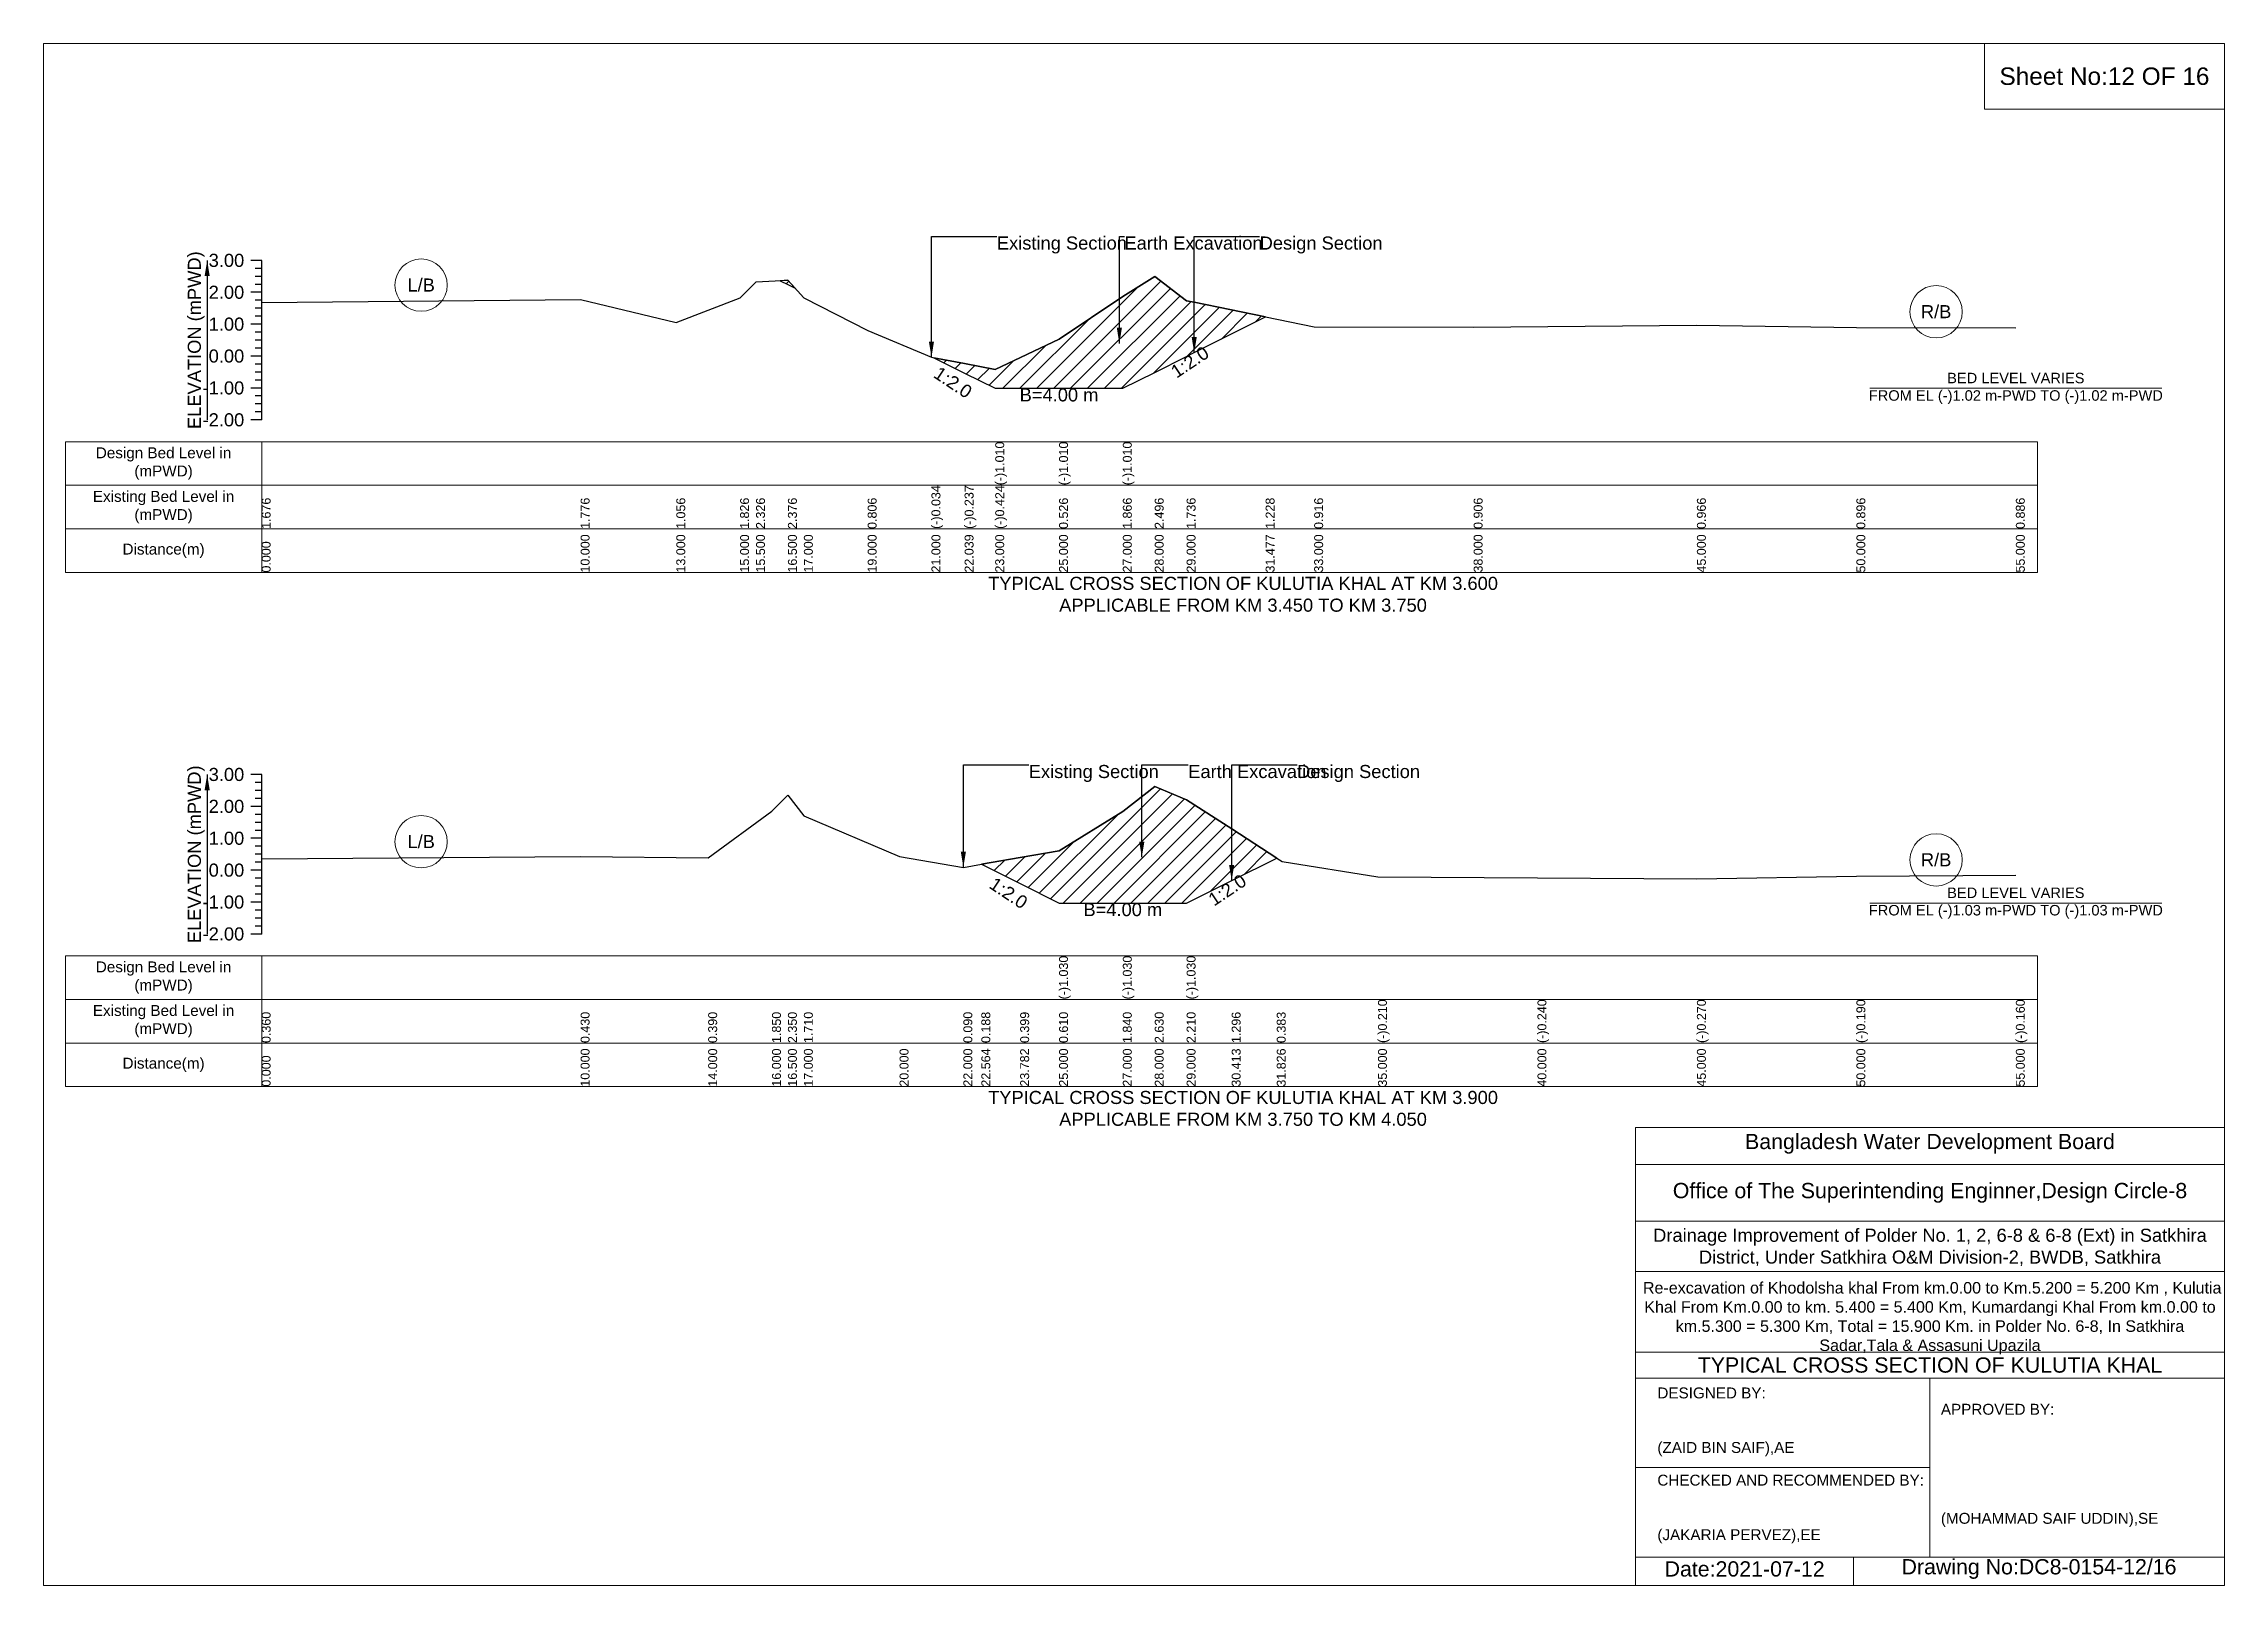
# Model space of a CAD drawing. Header units: inches. Extents: x 91000 to 568000, y -5656 to 0.
# Drawn here: x 360000 to 368000, y -5656 to 0 of the extents above; entities that cross this region are included whole.
import ezdxf

# ---------------------------------------------------------------- set-up
doc = ezdxf.new("R2010")
doc.units = ezdxf.units.IN
doc.header["$LTSCALE"] = 7
doc.header["$MEASUREMENT"] = 0
for name, color, linetype, lineweight in [('Cross section Data Border', 7, 'Continuous', 9), ('Cross Section Labels', 7, 'Continuous', 9), ('Existing_Bed_Level for Xsection', 7, 'Continuous', 25)]:
    doc.layers.add(name, color=color, linetype=linetype, lineweight=lineweight)
doc.styles.get("Standard").update_dxf_attribs({"font": 'arial.ttf'})
doc.dimstyles.get("Standard").update_dxf_attribs({"dimtxt": 0.18, "dimasz": 0.18, "dimexe": 0.18, "dimexo": 0.0625, "dimgap": 0.09, "dimtad": 0, "dimtih": 1, "dimtoh": 1, "dimdec": 4, "dimzin": 0, "dimdsep": 46, "dimtxsty": 'Standard', "dimcen": 0.09, "dimadec": 0, "dimazin": 0, "dimtfac": 1, "dimtdec": 4, "dimtofl": 0, "dimtmove": 0, "dimatfit": 3, "dimfxl": 1, "dimtolj": 1, "dimtzin": 0, "dimarcsym": 0})

msp = doc.modelspace()

# ---------------------------------------------------------------- texts
at = {"layer": 'Cross section Data Border', "char_height": 40, "width": 640, "attachment_point": 5}
for s, insert in [('Design Bed Level in (mPWD)', (360440, -1540.4)), ('Existing Bed Level in (mPWD)', (360440, -1700.4)), ('Distance(m)', (360440, -1860.4)), ('Design Bed Level in (mPWD)', (360440, -3426.4)), ('Existing Bed Level in (mPWD)', (360440, -3586.4)), ('Distance(m)', (360440, -3746.4))]:
    msp.add_mtext(s, dxfattribs=dict(at, insert=insert))
at = {"layer": 'Cross Section Labels'}
for s, insert, char_height, attachment_point in [('Sheet No:12 OF 16', (367560, -120), 64, 5), ('Existing Section', (363497, -707.6), 48, 1), ('Earth Excavation', (363965, -707.6), 48, 1), ('Design Section', (364460.9, -707.6), 48, 1), ('L/B', (361385, -886), 48, 5), ('R/B', (366942.5, -983.6), 48, 5), ('B=4.00 m', (363725, -1264.6), 48, 2), ('BED LEVEL VARIES ^JFROM EL (-)1.02 m-PWD TO (-)1.02 m-PWD', (367235, -1264.6), 38.4, 5), ('TYPICAL CROSS SECTION OF KULUTIA KHAL AT KM 3.600^JAPPLICABLE FROM KM 3.450 TO KM 3.750', (364400, -2020.4), 48, 5), ('Existing Section', (363614, -2646.3), 48, 1), ('Earth Excavation', (364199, -2646.3), 48, 1), ('Design Section', (364598.3, -2646.3), 48, 1), ('L/B', (361385, -2927.7), 48, 5), ('R/B', (366942.5, -2994.4), 48, 5), ('BED LEVEL VARIES ^JFROM EL (-)1.03 m-PWD TO (-)1.03 m-PWD', (367235, -3152.9), 38.4, 5), ('B=4.00 m', (363959, -3152.9), 48, 2), ('TYPICAL CROSS SECTION OF KULUTIA KHAL AT KM 3.900^JAPPLICABLE FROM KM 3.750 TO KM 4.050', (364400, -3906.4), 48, 5), ('Bangladesh Water Development Board', (366920, -4036), 56, 5), ('Office of The Superintending Enginner,Design Circle-8', (366920, -4216), 56, 5)]:
    msp.add_mtext(s, dxfattribs=dict(at, insert=insert, char_height=char_height, attachment_point=attachment_point))
at = {"layer": 'Cross Section Labels', "char_height": 48, "attachment_point": 2}
for insert, rotation in [((364191.6, -1148.2), 33.69007), ((363349.4, -1223), 326.30993), ((363553.3, -3096.3), 326.30993), ((364329, -3084.9), 33.69007)]:
    msp.add_mtext('1:2.0', dxfattribs=dict(at, insert=insert, rotation=rotation))
at = {"layer": 'Cross Section Labels'}
for s, insert, char_height, width, attachment_point in [('Drainage Improvement of Polder No. 1, 2, 6-8 & 6-8 (Ext) in Satkhira District, Under Satkhira O&M Division-2, BWDB, Satkhira', (366920, -4416), 48, 2240, 5), (' Re-excavation of Khodolsha khal From km.0.00 to Km.5.200 = 5.200 Km , Kulutia Khal From Km.0.00 to km. 5.400 = 5.400 Km, Kumardangi Khal From km.0.00 to km.5.300 = 5.300 Km, Total = 15.900 Km. in Polder No. 6-8, In Satkhira Sadar,Tala & Assasuni Upazila', (366920, -4676), 42.1524, 2160, 5), ('TYPICAL CROSS SECTION OF KULUTIA KHAL', (366920, -4848), 56, 2240, 5), ('DESIGNED BY:^J^J^J(ZAID BIN SAIF),AE', (365920, -5056), 40, 1120, 4), ('APPROVED BY:^J^J^J^J^J^J(MOHAMMAD SAIF UDDIN),SE', (366960, -5216), 40, 1120, 4), ('CHECKED AND RECOMMENDED BY:^J^J^J(JAKARIA PERVEZ),EE', (365920, -5376), 40, 1120, 4), ('Date:2021-07-12', (366240, -5596), 56, 1120, 5), ('Drawing No:DC8-0154-12/16', (367320, -5596), 56, 1760, 5)]:
    msp.add_mtext(s, dxfattribs=dict(at, insert=insert, char_height=char_height, width=width, attachment_point=attachment_point))
at = {"layer": 'Existing_Bed_Level for Xsection', "rotation": 90}
for s, insert, char_height, attachment_point in [('ELEVATION (mPWD)', (360560, -1087.9), 48, 5), ('(-)1.010', (363491, -1620.4), 32.8, 1), ('(-)1.010', (363725, -1620.4), 32.8, 1), ('(-)1.010', (363959, -1620.4), 32.8, 1), ('1.676', (360800, -1780.4), 32.8, 1), ('1.776', (361970, -1780.4), 32.8, 1), ('1.056', (362321, -1780.4), 32.8, 1), ('1.826', (362555, -1780.4), 32.8, 1), ('2.326', (362613.5, -1780.4), 32.8, 1), ('2.376', (362730.5, -1780.4), 32.8, 1), ('0.806', (363023, -1780.4), 32.8, 1), ('(-)0.034', (363257, -1780.4), 32.8, 1), ('(-)0.237', (363378.6, -1780.4), 32.8, 1), ('(-)0.424', (363491, -1780.4), 32.8, 1), ('0.526', (363725, -1780.4), 32.8, 1), ('1.866', (363959, -1780.4), 32.8, 1), ('2.496', (364076, -1780.4), 32.8, 1), ('1.736', (364193, -1780.4), 32.8, 1), ('1.228', (364482.8, -1780.4), 32.8, 1), ('0.916', (364661, -1780.4), 32.8, 1), ('0.906', (365246, -1780.4), 32.8, 1), ('0.966', (366065, -1780.4), 32.8, 1), ('0.896', (366650, -1780.4), 32.8, 1), ('0.886', (367235, -1780.4), 32.8, 1), ('0.000', (360800, -1940.4), 32.8, 1), ('10.000', (361970, -1940.4), 32.8, 1), ('13.000', (362321, -1940.4), 32.8, 1), ('15.000', (362555, -1940.4), 32.8, 1), ('15.500', (362613.5, -1940.4), 32.8, 1), ('16.500', (362730.5, -1940.4), 32.8, 1), ('17.000', (362789, -1940.4), 32.8, 1), ('19.000', (363023, -1940.4), 32.8, 1), ('21.000', (363257, -1940.4), 32.8, 1), ('22.039', (363378.6, -1940.4), 32.8, 1), ('23.000', (363491, -1940.4), 32.8, 1), ('25.000', (363725, -1940.4), 32.8, 1), ('27.000', (363959, -1940.4), 32.8, 1), ('28.000', (364076, -1940.4), 32.8, 1), ('29.000', (364193, -1940.4), 32.8, 1), ('31.477', (364482.8, -1940.4), 32.8, 1), ('33.000', (364661, -1940.4), 32.8, 1), ('38.000', (365246, -1940.4), 32.8, 1), ('45.000', (366065, -1940.4), 32.8, 1), ('50.000', (366650, -1940.4), 32.8, 1), ('55.000', (367235, -1940.4), 32.8, 1), ('ELEVATION (mPWD)', (360560, -2973.9), 48, 5), ('(-)1.030', (363725, -3506.4), 32.8, 1), ('(-)1.030', (363959, -3506.4), 32.8, 1), ('(-)1.030', (364193, -3506.4), 32.8, 1), ('(-)0.210', (364895, -3666.4), 32.8, 1), ('(-)0.240', (365480, -3666.4), 32.8, 1), ('(-)0.270', (366065, -3666.4), 32.8, 1), ('(-)0.190', (366650, -3666.4), 32.8, 1), ('(-)0.160', (367235, -3666.4), 32.8, 1), ('0.360', (360800, -3666.4), 32.8, 1), ('0.430', (361970, -3666.4), 32.8, 1), ('0.390', (362438, -3666.4), 32.8, 1), ('1.850', (362672, -3666.4), 32.8, 1), ('2.350', (362730.5, -3666.4), 32.8, 1), ('1.710', (362789, -3666.4), 32.8, 1), ('0.090', (363374, -3666.4), 32.8, 1), ('0.188', (363440, -3666.4), 32.8, 1), ('0.399', (363582.5, -3666.4), 32.8, 1), ('0.610', (363725, -3666.4), 32.8, 1), ('1.840', (363959, -3666.4), 32.8, 1), ('2.630', (364076, -3666.4), 32.8, 1), ('2.210', (364193, -3666.4), 32.8, 1), ('1.296', (364358.3, -3666.4), 32.8, 1), ('0.383', (364523.6, -3666.4), 32.8, 1), ('0.000', (360800, -3826.4), 32.8, 1), ('10.000', (361970, -3826.4), 32.8, 1), ('14.000', (362438, -3826.4), 32.8, 1), ('16.000', (362672, -3826.4), 32.8, 1), ('16.500', (362730.5, -3826.4), 32.8, 1), ('17.000', (362789, -3826.4), 32.8, 1), ('20.000', (363140, -3826.4), 32.8, 1), ('22.000', (363374, -3826.4), 32.8, 1), ('22.564', (363440, -3826.4), 32.8, 1), ('23.782', (363582.5, -3826.4), 32.8, 1), ('25.000', (363725, -3826.4), 32.8, 1), ('27.000', (363959, -3826.4), 32.8, 1), ('28.000', (364076, -3826.4), 32.8, 1), ('29.000', (364193, -3826.4), 32.8, 1), ('30.413', (364358.3, -3826.4), 32.8, 1), ('31.826', (364523.6, -3826.4), 32.8, 1), ('35.000', (364895, -3826.4), 32.8, 1), ('40.000', (365480, -3826.4), 32.8, 1), ('45.000', (366065, -3826.4), 32.8, 1), ('50.000', (366650, -3826.4), 32.8, 1), ('55.000', (367235, -3826.4), 32.8, 1)]:
    msp.add_mtext(s, dxfattribs=dict(at, insert=insert, char_height=char_height, attachment_point=attachment_point))
at = {"layer": 'Existing_Bed_Level for Xsection', "char_height": 48, "attachment_point": 6}
for s, insert in [('3.00', (360736, -795.4)), ('2.00', (360736, -912.4)), ('1.00', (360736, -1029.4)), ('0.00', (360736, -1146.4)), ('-1.00', (360736, -1263.4)), ('-2.00', (360736, -1380.4)), ('3.00', (360736, -2681.4)), ('2.00', (360736, -2798.4)), ('1.00', (360736, -2915.4)), ('0.00', (360736, -3032.4)), ('-1.00', (360736, -3149.4)), ('-2.00', (360736, -3266.4))]:
    msp.add_mtext(s, dxfattribs=dict(at, insert=insert))

# ---------------------------------------------------------------- hatches: boundary and pattern name
at = {"layer": 'Existing_Bed_Level for Xsection'}
h = msp.add_hatch(dxfattribs=at)
h.set_pattern_fill('ANSI31', color=256, scale=351, style=0)
h.paths.add_polyline_path([(362701.6, -869.8), (362730.5, -884.3), (362757, -897.6), (362730.5, -868.4)])
h = msp.add_hatch(dxfattribs=at)
h.set_pattern_fill('ANSI31', color=256, scale=351, style=0)
h.paths.add_polyline_path([(363266.2, -1152.2), (363378.6, -1208.4), (363491, -1264.6), (363725, -1264.6), (363959, -1264.6), (364076, -1206.1), (364193, -1147.6), (364220.9, -1133.6), (364482.8, -1002.7), (364220.9, -949), (364193, -943.3), (364076, -854.4), (363959, -928.1), (363725, -1084.8), (363491, -1196), (363378.6, -1174.1)])
h = msp.add_hatch(dxfattribs=at)
h.set_pattern_fill('ANSI31', color=256, scale=351, style=0)
h.paths.add_polyline_path([(363440, -3010.4), (363582.5, -3081.7), (363725, -3152.9), (363959, -3152.9), (364076, -3152.9), (364193, -3152.9), (364358.3, -3070.3), (364523.6, -2987.6), (364358.3, -2880.7), (364193, -2773.8), (364076, -2724.7), (363959, -2817.1), (363725, -2961), (363582.5, -2985.7)])

# ---------------------------------------------------------------- linework, layer by layer
at = {"layer": 'Cross section Data Border'}
for points in [[(360080, -1460.4), (367315, -1460.4), (367315, -1940.4), (360080, -1940.4)], [(360080, -3346.4), (367315, -3346.4), (367315, -3826.4), (360080, -3826.4)]]:
    msp.add_lwpolyline(points, close=True, dxfattribs=at)
for points in [[(360800, -1460.4), (360800, -1940.4)], [(360080, -1620.4), (367315, -1620.4)], [(360080, -1780.4), (367315, -1780.4)], [(360800, -3346.4), (360800, -3826.4)], [(360080, -3506.4), (367315, -3506.4)], [(360080, -3666.4), (367315, -3666.4)]]:
    msp.add_lwpolyline(points, dxfattribs=at)
at = {"layer": 'Cross Section Labels'}
for points in [[(360000, 0), (368000, 0), (368000, -5656), (360000, -5656)], [(367120, 0), (368000, 0), (368000, -240), (367120, -240)]]:
    msp.add_lwpolyline(points, close=True, dxfattribs=at)
for points in [[(366699.2, -1264.6), (367770.8, -1264.6)], [(366699.2, -3152.9), (367770.8, -3152.9)], [(365840, -5656), (365840, -3976), (368000, -3976)], [(365840, -4112), (368000, -4112)], [(365840, -4320), (368000, -4320)], [(365840, -4504), (368000, -4504)], [(365840, -4800), (368000, -4800)], [(365840, -4896), (368000, -4896)], [(366920, -4896), (366920, -5552)], [(365840, -5224), (366920, -5224)], [(365840, -5552), (368000, -5552)], [(366640, -5552), (366640, -5656)]]:
    msp.add_lwpolyline(points, dxfattribs=at)
for centre in [(361385, -886), (366942.5, -983.6), (361385, -2927.7), (366942.5, -2994.4)]:
    msp.add_circle(centre, 96, dxfattribs=at)
at = {"layer": 'Existing_Bed_Level for Xsection'}
for points in [[(360800, -795.4), (360760, -795.4)], [(360800, -1380.4), (360800, -1263.4), (360800, -1146.4), (360800, -1029.4), (360800, -912.4), (360800, -795.4)], [(360800, -824.6), (360776, -824.6)], [(360800, -853.9), (360776, -853.9)], [(360800, -950.3), (361970, -938.6), (362321, -1022.8), (362555, -932.8), (362613.5, -874.2), (362730.5, -868.4), (362789, -932.8), (363023, -1052.1), (363257, -1150.4), (363266.2, -1152.2), (363378.6, -1174.1), (363491, -1196), (363491, -1196), (363725, -1084.8), (363725, -1084.8), (363959, -928.1), (363959, -928.1), (364076, -854.4), (364193, -943.3), (364220.9, -949), (364482.8, -1002.7), (364661, -1039.2), (365246, -1040.4), (366065, -1033.4), (366650, -1041.6), (367235, -1042.7)], [(360800, -912.4), (360760, -912.4)], [(360800, -883.1), (360776, -883.1)], [(360800, -941.6), (360776, -941.6)], [(360800, -1029.4), (360760, -1029.4)], [(360800, -970.9), (360776, -970.9)], [(360800, -1000.1), (360776, -1000.1)], [(360800, -1058.6), (360776, -1058.6)], [(360800, -1087.9), (360776, -1087.9)], [(360800, -1117.1), (360776, -1117.1)], [(360800, -1146.4), (360760, -1146.4)], [(360800, -1175.6), (360776, -1175.6)], [(360800, -1263.4), (360760, -1263.4)], [(360800, -1204.9), (360776, -1204.9)], [(360800, -1234.1), (360776, -1234.1)], [(360800, -1292.6), (360776, -1292.6)], [(360800, -1321.9), (360776, -1321.9)], [(360800, -1351.1), (360776, -1351.1)], [(360800, -1380.4), (360760, -1380.4)], [(360800, -2681.4), (360760, -2681.4)], [(360800, -2710.7), (360776, -2710.7)], [(360800, -3266.4), (360800, -3149.4), (360800, -3032.4), (360800, -2915.4), (360800, -2798.4), (360800, -2681.4)], [(360800, -2798.4), (360760, -2798.4)], [(360800, -2739.9), (360776, -2739.9)], [(360800, -2769.2), (360776, -2769.2)], [(360800, -2990.3), (361970, -2982.1), (362438, -2986.8), (362672, -2816), (362730.5, -2757.5), (362789, -2832.3), (363140, -2982.1), (363374, -3021.9), (363440, -3010.4), (363582.5, -2985.7), (363725, -2961), (363725, -2961), (363959, -2817.1), (363959, -2817.1), (364076, -2724.7), (364193, -2773.8), (364193, -2773.8), (364358.3, -2880.7), (364523.6, -2987.6), (364544, -3000.8), (364895, -3057), (365480, -3060.5), (366065, -3064), (366650, -3054.6), (367235, -3051.1)], [(360800, -2827.7), (360776, -2827.7)], [(360800, -2856.9), (360776, -2856.9)], [(360800, -2915.4), (360760, -2915.4)], [(360800, -2886.2), (360776, -2886.2)], [(360800, -2944.7), (360776, -2944.7)], [(360800, -3032.4), (360760, -3032.4)], [(360800, -2973.9), (360776, -2973.9)], [(360800, -3003.2), (360776, -3003.2)], [(360800, -3061.7), (360776, -3061.7)], [(360800, -3090.9), (360776, -3090.9)], [(360800, -3149.4), (360760, -3149.4)], [(360800, -3120.2), (360776, -3120.2)], [(360800, -3178.7), (360776, -3178.7)], [(360800, -3266.4), (360760, -3266.4)], [(360800, -3207.9), (360776, -3207.9)], [(360800, -3237.2), (360776, -3237.2)]]:
    msp.add_lwpolyline(points, dxfattribs=at)
for points in [[(362701.6, -869.8), (362730.5, -884.3), (362757, -897.6), (362730.5, -868.4)], [(363266.2, -1152.2), (363378.6, -1208.4), (363491, -1264.6), (363491, -1264.6), (363725, -1264.6), (363725, -1264.6), (363959, -1264.6), (363959, -1264.6), (364076, -1206.1), (364193, -1147.6), (364220.9, -1133.6), (364482.8, -1002.7), (364482.8, -1002.7), (364482.8, -1002.7), (364220.9, -949), (364193, -943.3), (364076, -854.4), (363959, -928.1), (363959, -928.1), (363725, -1084.8), (363725, -1084.8), (363491, -1196), (363491, -1196), (363378.6, -1174.1)], [(363440, -3010.4), (363582.5, -3081.7), (363725, -3152.9), (363725, -3152.9), (363959, -3152.9), (363959, -3152.9), (364076, -3152.9), (364193, -3152.9), (364193, -3152.9), (364358.3, -3070.3), (364523.6, -2987.6), (364358.3, -2880.7), (364193, -2773.8), (364193, -2773.8), (364076, -2724.7), (363959, -2817.1), (363959, -2817.1), (363725, -2961), (363725, -2961), (363582.5, -2985.7)]]:
    msp.add_lwpolyline(points, close=True, dxfattribs=at)

msp.set_redraw_order([(e.dxf.handle, doc.entitydb.next_handle()) for e in msp.query("TEXT MTEXT ATTDEF DIMENSION ARC_DIMENSION")])  # texts and dimensions are drawn at this point

# ---------------------------------------------------------------- leaders
at = {"layer": 'Cross Section Labels', "annotation_type": 0, "has_hookline": 1, "hookline_direction": 0}
for points, text_width in [([(363257, -1150.4), (363257, -707.6), (363496.9, -707.6)], 467.2), ([(363946.3, -1100), (363946.3, -707.6), (363964.9, -707.6)], 497), ([(364220.9, -1133.6), (364220.9, -707.6), (364460.8, -707.6)], 441.2), ([(363374, -3021.9), (363374, -2646.3), (363613.9, -2646.3)], 467.2), ([(364028.6, -2985.1), (364028.6, -2646.3), (364198.9, -2646.3)], 497), ([(364358.3, -3070.3), (364358.3, -2646.3), (364598.2, -2646.3)], 441.2)]:
    msp.add_leader(points, dimstyle='Standard', override={"dimasz": 57.6}, dxfattribs=dict(at, text_width=text_width))
at = {"layer": 'Existing_Bed_Level for Xsection'}
for points in [[(360600, -795.4), (360600, -1380.4)], [(360600, -2681.4), (360600, -3266.4)]]:
    msp.add_leader(points, dimstyle='Standard', override={"dimasz": 57.6}, dxfattribs=at)

doc.saveas('drawing.dxf')
